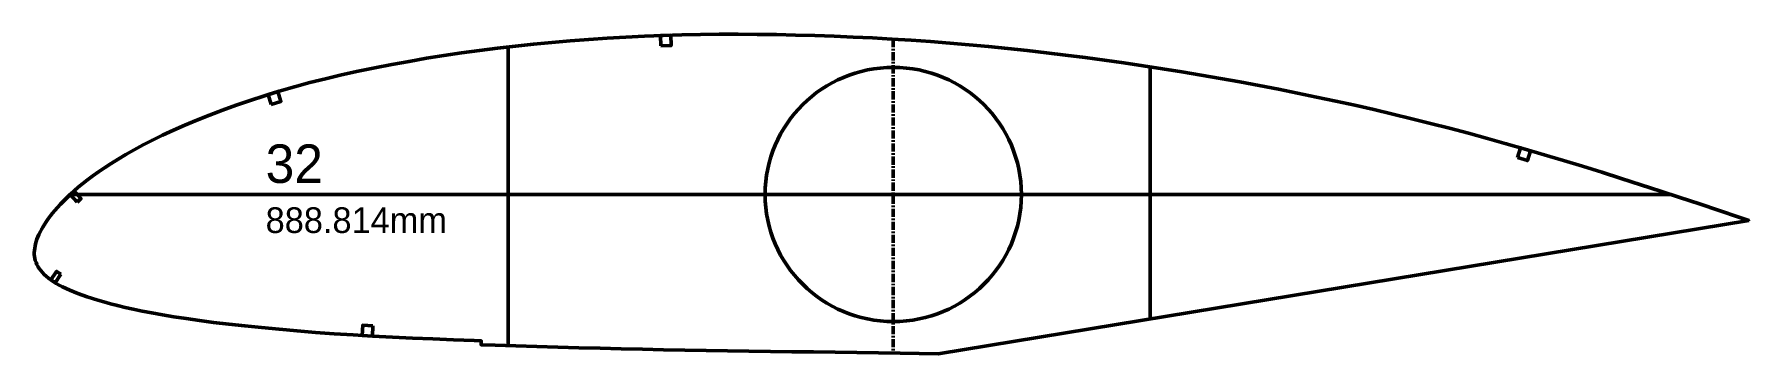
# Model space of a CAD drawing. Header units: metres. Extents: x -3 to 1074, y -15727 to -22.
# Drawn here: x -1 to 666, y -6562 to -6438 of the extents above; entities that cross this region are included whole.
import ezdxf
from ezdxf.enums import TextEntityAlignment as Align

# ---------------------------------------------------------------- set-up
doc = ezdxf.new("R2010")
doc.units = ezdxf.units.M
doc.linetypes.add('CENTER', pattern=[5.08, 3.175, -0.635, 0.635, -0.635])
doc.layers.add('Layer', color=7, linetype='Continuous', lineweight=50)

msp = doc.modelspace()

# ---------------------------------------------------------------- texts
at = {"layer": 'Layer'}
msp.add_text('32', height=15, dxfattribs=at).set_placement((88.88, -6500), align=Align.BOTTOM_LEFT)
msp.add_text('888.814mm', height=10, dxfattribs=at).set_placement((88.88, -6505), align=Align.TOP_LEFT)

# ---------------------------------------------------------------- linework, layer by layer
at = {"layer": 'Layer'}
for p, q in [((183.31, -6442.53), (183.31, -6558.89)), ((433.31, -6450.28), (433.31, -6548.47)), ((636.12, -6500), (12.78, -6500))]:
    msp.add_line(p, q, dxfattribs=at)
at = {"layer": 'Layer', "linetype": 'CENTER'}
msp.add_line((333.31, -6439.5), (333.31, -6561.77), dxfattribs=at)
at = {"layer": 'Layer'}
msp.add_lwpolyline([(666.44, -6510.14), (666.44, -6510.14), (662.58, -6508.82), (654.93, -6506.23), (647.3, -6503.68), (639.66, -6501.16), (632.03, -6498.67), (624.4, -6496.2), (616.79, -6493.77), (609.23, -6491.37), (601.73, -6489.03), (594.27, -6486.75), (586.84, -6484.53), (579.44, -6482.36), (572.04, -6480.25), (564.66, -6478.19), (557.29, -6476.18), (549.93, -6474.23), (542.57, -6472.33), (535.21, -6470.49), (527.83, -6468.7), (520.44, -6466.96), (513.03, -6465.27), (505.6, -6463.63), (498.17, -6462.04), (490.73, -6460.5), (483.27, -6459), (475.79, -6457.56), (468.29, -6456.17), (460.76, -6454.81), (453.22, -6453.51), (445.68, -6452.24), (438.13, -6451.03), (430.58, -6449.86), (423.04, -6448.74), (415.5, -6447.68), (407.97, -6446.66), (400.44, -6445.7), (392.92, -6444.79), (385.4, -6443.94), (377.88, -6443.14), (370.36, -6442.39), (362.85, -6441.69), (355.34, -6441.05), (347.82, -6440.47), (340.3, -6439.94), (332.78, -6439.46), (325.26, -6439.04), (317.74, -6438.67), (310.24, -6438.35), (302.74, -6438.09), (295.26, -6437.89), (287.79, -6437.74), (280.33, -6437.64), (272.91, -6437.6), (265.54, -6437.61), (258.21, -6437.69), (250.93, -6437.84), (243.67, -6438.06), (236.41, -6438.35), (229.16, -6438.7), (221.93, -6439.12), (214.73, -6439.61), (207.54, -6440.16), (200.38, -6440.77), (193.26, -6441.45), (186.18, -6442.2), (179.14, -6443.02), (172.15, -6443.9), (165.21, -6444.85), (158.33, -6445.87), (151.51, -6446.96), (144.74, -6448.14), (138.02, -6449.38), (131.38, -6450.67), (124.86, -6452.01), (118.48, -6453.42), (112.22, -6454.89), (106.09, -6456.44), (100.09, -6458.06), (94.2, -6459.75), (88.45, -6461.51), (82.83, -6463.33), (77.38, -6465.19), (72.09, -6467.11), (66.98, -6469.06), (62.07, -6471.03), (57.38, -6473), (52.94, -6474.96), (48.75, -6476.9), (44.82, -6478.82), (41.13, -6480.72), (37.69, -6482.58), (34.47, -6484.4), (31.48, -6486.18), (28.71, -6487.89), (26.14, -6489.56), (23.77, -6491.18), (21.58, -6492.75), (19.55, -6494.28), (17.67, -6495.77), (15.93, -6497.21), (14.31, -6498.61), (12.81, -6499.96), (11.43, -6501.28), (10.14, -6502.56), (8.95, -6503.8), (7.85, -6505.01), (6.83, -6506.19), (5.88, -6507.34), (5.01, -6508.46), (4.2, -6509.55), (3.45, -6510.64), (2.76, -6511.68), (2.13, -6512.68), (1.57, -6513.66), (1.06, -6514.65), (0.59, -6515.63), (0.18, -6516.54), (-0.17, -6517.43), (-0.46, -6518.33), (-0.7, -6519.22), (-0.9, -6520.08), (-1.05, -6520.92), (-1.16, -6521.76), (-1.21, -6522.54), (-1.21, -6523.33), (-1.15, -6524.11), (-1.01, -6524.91), (-0.81, -6525.72), (-0.53, -6526.52), (-0.19, -6527.32), (0.23, -6528.1), (0.72, -6528.88), (1.3, -6529.64), (1.95, -6530.4), (2.67, -6531.14), (3.46, -6531.87), (4.32, -6532.58), (5.25, -6533.28), (6.26, -6533.95), (7.35, -6534.62), (8.53, -6535.27), (9.8, -6535.91), (11.15, -6536.56), (12.6, -6537.21), (14.14, -6537.86), (15.78, -6538.51), (17.53, -6539.18), (19.41, -6539.84), (21.42, -6540.51), (23.59, -6541.18), (25.93, -6541.85), (28.46, -6542.55), (31.19, -6543.25), (34.14, -6543.98), (37.33, -6544.7), (40.8, -6545.43), (44.56, -6546.16), (48.66, -6546.88), (53.11, -6547.61), (57.93, -6548.34), (63.11, -6549.08), (68.64, -6549.81), (74.53, -6550.51), (80.77, -6551.19), (87.33, -6551.85), (94.15, -6552.5), (101.16, -6553.12), (108.31, -6553.71), (115.58, -6554.24), (122.99, -6554.72), (130.56, -6555.15), (138.27, -6555.55), (146.09, -6555.92), (154.01, -6556.27), (162.04, -6556.59), (170.14, -6556.9), (172.86, -6557.01), (172.8, -6558.51), (178.22, -6558.71), (186.37, -6559), (194.51, -6559.27), (202.68, -6559.5), (210.88, -6559.72), (219.13, -6559.93), (227.38, -6560.12), (235.63, -6560.31), (243.87, -6560.47), (252.13, -6560.62), (260.42, -6560.74), (268.76, -6560.86), (277.11, -6560.98), (285.48, -6561.11), (293.86, -6561.23), (302.26, -6561.35), (310.68, -6561.46), (319.11, -6561.57), (327.54, -6561.69), (335.97, -6561.81), (350.82, -6562.03), (666.44, -6510.14)], close=True, dxfattribs=at)
for points in [[(242.76, -6442.09), (246.75, -6441.97), (246.63, -6437.97), (242.63, -6438.09), (242.76, -6442.09)], [(91, -6464.91), (94.83, -6463.74), (93.66, -6459.92), (89.83, -6461.09), (91, -6464.91)], [(576.45, -6485.66), (580.29, -6486.78), (581.42, -6482.94), (577.58, -6481.82), (576.45, -6485.66)], [(15.47, -6502.95), (16.96, -6501.61), (14.27, -6498.64), (12.79, -6499.99), (15.47, -6502.95)], [(9.12, -6531.05), (7.46, -6529.94), (5.23, -6533.26), (6.9, -6534.38), (9.12, -6531.05)], [(130.69, -6551.15), (126.7, -6550.92), (126.47, -6554.91), (130.46, -6555.14), (130.69, -6551.15)]]:
    msp.add_lwpolyline(points, dxfattribs=at)
msp.add_ellipse((333.31, -6500), major_axis=(49.9, 0), ratio=0.991885, dxfattribs=at)

msp.set_redraw_order([(e.dxf.handle, doc.entitydb.next_handle()) for e in msp.query("TEXT MTEXT ATTDEF DIMENSION ARC_DIMENSION")])  # texts and dimensions are drawn at this point

doc.saveas('drawing.dxf')
